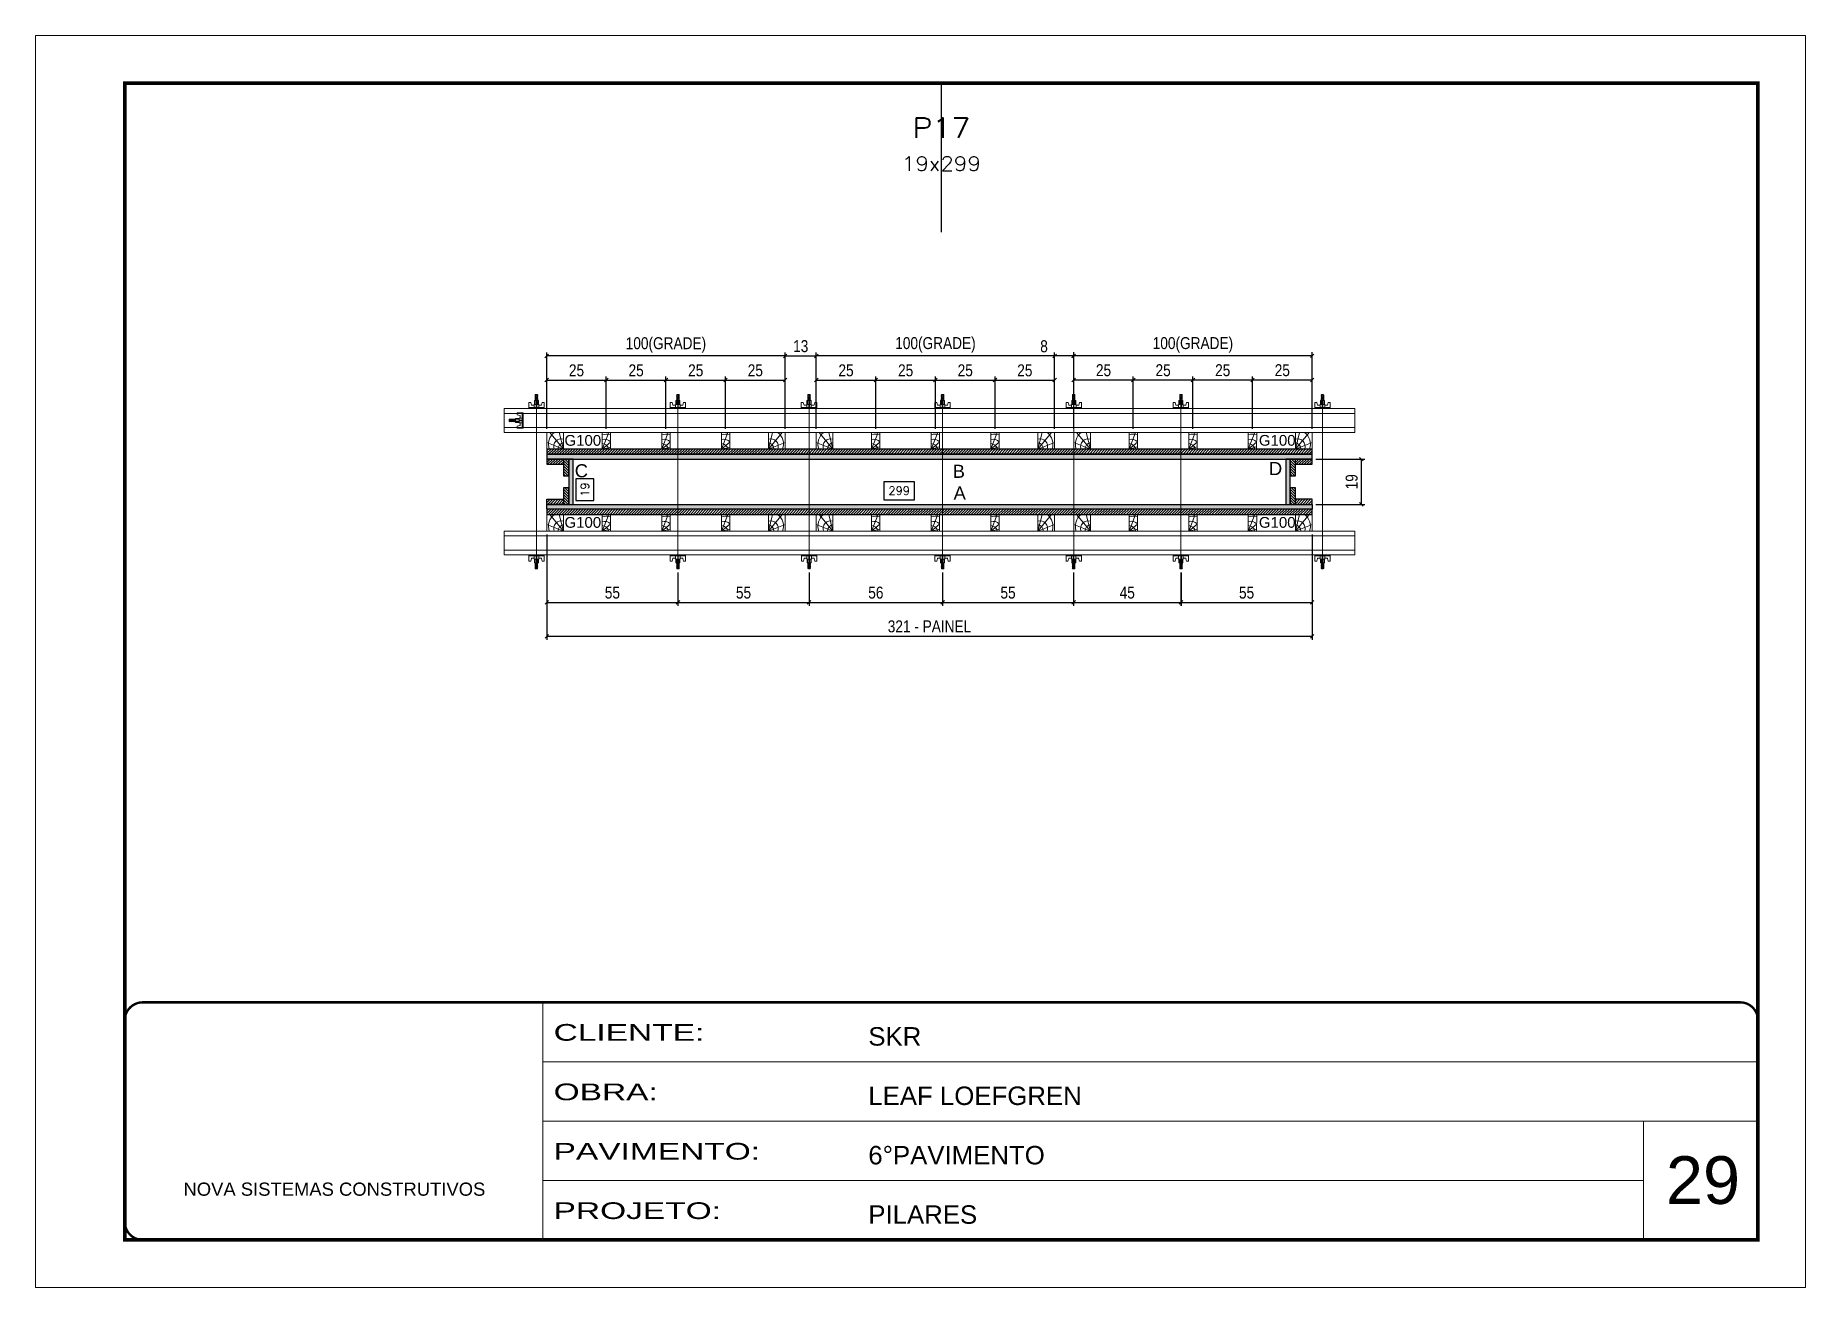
# Model space of a CAD drawing. Extents: x 14400 to 27878, y -21631 to 6985.
# Drawn here: x 14413 to 15898, y -2105 to -1055 of the extents above; entities that cross this region are included whole.
import ezdxf
from ezdxf.enums import TextEntityAlignment as Align

# ---------------------------------------------------------------- set-up
doc = ezdxf.new("R2010")
doc.units = 0
for name, pattern in [('CONTINUO', [0]), ('DASHED', [0.75, 0.5, -0.25]), ('HIDDEN', [0.375, 0.25, -0.125])]:
    doc.linetypes.add(name, pattern=pattern)
for name, color, linetype, lineweight in [('CARIMBO', 255, 'Continuous', 9), ('Folhas', 255, 'Continuous', 9), ('Hachura', 251, 'Continuous', 9), ('Madeira', 126, 'Continuous', 18), ('Perfil Metálico', 224, 'Continuous', 18), ('SARRAFO DE PRESSAO', 251, 'DASHED', 9), ('Texto Seção', 7, 'Continuous', 15)]:
    doc.layers.add(name, color=color, linetype=linetype, lineweight=lineweight)
for name, color, linetype in [('CHAPA', 1, 'Continuous'), ('COTA', 241, 'Continuous'), ('SARRAFO', 251, 'Continuous'), ('Texto de Titulo', 7, 'Continuous'), ('Texto Qtd Sarr', 242, 'Continuous'), ('TEXTO_GERAL', 7, 'Continuous')]:
    doc.layers.add(name, color=color, linetype=linetype)
doc.styles.add('ARIAL', font='arial.ttf')
doc.styles.add('COTA TECNICA 2X', font='techl___.ttf', dxfattribs={"height": 10})
doc.styles.add('ROMANS', font='romans.shx')
doc.styles.add('SANSSERIF', font='sas_____.pfb')
doc.styles.add('Tecnologia', font='')
doc.styles.get('Tecnologia').set_extended_font_data('Forgotten Futurist')
doc.dimstyles.new('SECAO PILAR', dxfattribs={"dimtxt": 10, "dimasz": 3, "dimexe": 3, "dimexo": 3, "dimgap": 3, "dimtad": 1, "dimdec": 1, "dimlfac": 0.5, "dimzin": 12, "dimdsep": 46, "dimtxsty": 'COTA TECNICA 2X', "dimblk1": 'OBLIQUE', "dimblk2": 'OBLIQUE', "dimsah": 1, "dimcen": 0.9, "dimclrd": 256, "dimclre": 256, "dimclrt": 256, "dimadec": 1, "dimazin": 3, "dimtfac": 1, "dimtdec": 1, "dimtmove": 0, "dimatfit": 3, "dimfxl": 1, "dimtolj": 1, "dimtzin": 12, "dimarcsym": 0})
doc.dimstyles.new('SECÇÃO 2', dxfattribs={"dimtxt": 7, "dimasz": 6, "dimexe": 0.18, "dimexo": 2, "dimgap": -4, "dimtad": 3, "dimdec": 1, "dimlfac": 0.5, "dimzin": 12, "dimdsep": 46, "dimtxsty": 'ROMANS', "dimblk": 'ARCHTICK', "dimcen": 0.09, "dimse1": 1, "dimse2": 1, "dimsd1": 1, "dimsd2": 1, "dimclrd": 180, "dimclre": 5, "dimclrt": 1, "dimadec": 0, "dimazin": 3, "dimtfac": 1, "dimtdec": 1, "dimtofl": 0, "dimtmove": 0, "dimatfit": 3, "dimldrblk": 'ARCHTICK', "dimfxl": 1, "dimtolj": 1, "dimtzin": 0, "dimarcsym": 0})
pattern_1 = [(225, (5718.5154, -24339.9586), (1.12253202, -1.12253202), [])]

msp = doc.modelspace()

# ---------------------------------------------------------------- texts
at = {"layer": 'CARIMBO', "style": 'ARIAL'}
msp.add_text('29', height=40, dxfattribs=at).set_placement((15781.33, -2035.15))
at = {"layer": 'TEXTO_GERAL', "color": 0, "linetype": 'Continuous', "style": 'SANSSERIF'}
for p in [(14857.31, -1394.88), (15439.85, -1394.85), (14857.31, -1463.66), (15439.85, -1463.64)]:
    msp.add_text('G100', height=9, dxfattribs=at).set_placement(p, align=Align.MIDDLE_LEFT)
at = {"layer": 'TEXTO_GERAL', "style": 'ARIAL'}
for s, p in [('C', (14871.48, -1420.36)), ('B', (15188.12, -1420.8)), ('D', (15453.83, -1418.51)), ('A', (15188.87, -1439.03))]:
    msp.add_text(s, height=11, dxfattribs=at).set_placement(p, align=Align.MIDDLE_CENTER)

# ---------------------------------------------------------------- blocks, each defined once
blk = doc.blocks.new('9999999999')
at = {"color": 30, "linetype": 'CONTINUO'}
for p, q in [((98564.6, 34230.2), (98564.6, 34429.4)), ((98564.6, 34379.6), (99584, 34379.6)), ((98564.6, 34329.8), (99488, 34329.8)), ((99584, 34329.8), (99488, 34329.8)), ((99488, 34329.8), (99488, 34230.2)), ((98564.6, 34280), (99488, 34280))]:
    blk.add_line(p, q, dxfattribs=at)
at = {"color": 30, "linetype": 'CONTINUO', "const_width": 2}
blk.add_lwpolyline([(99584, 34230.2), (99584, 34414.4, 0.414214), (99569, 34429.4), (98229, 34429.4, 0.414214), (98214, 34414.4), (98214, 34245.2, 0.414214), (98229, 34230.2), (99584, 34230.2)], format="xyb", dxfattribs=at)
at = {"layer": 'Folhas'}
blk.add_lwpolyline([(98139, 34190.2), (99624, 34190.2), (99624, 35240.2), (98139, 35240.2)], close=True, dxfattribs=at)
at = {"layer": 'Folhas', "color": 30, "const_width": 3}
blk.add_lwpolyline([(98214, 34230.2), (99584, 34230.2), (99584, 35200.2), (98214, 35200.2)], close=True, dxfattribs=at)
at = {"color": 7, "linetype": 'Continuous', "ltscale": 5, "style": 'ARIAL'}
for s, height, p in [('SKR', 15.48, (98837.7, 34393.1)), ('LEAF LOEFGREN', 15.483, (98837.7, 34343.3)), ('6°PAVIMENTO', 15.483, (98837.7, 34293.5)), ('NOVA SISTEMAS CONSTRUTIVOS', 11.059, (98263.2, 34267.2)), ('PILARES', 15.48, (98837.7, 34243.7))]:
    blk.add_text(s, height=height, dxfattribs=at).set_placement(p)
at = {"layer": 'Folhas', "color": 7, "style": 'Tecnologia', "width": 1.5}
for s, p in [('CLIENTE:', (98573.7, 34397.2)), ('OBRA:', (98573.7, 34347.3)), ('PAVIMENTO:', (98573.7, 34297.5)), ('PROJETO:', (98573.7, 34247.7))]:
    blk.add_text(s, height=14, dxfattribs=at).set_placement(p)
blk = doc.blocks.new('*D3203')
at = {"layer": 'COTA', "color": 180, "lineweight": -2, "transparency": 16777216}
for p, q in [((14881.9, -1427.2), (14866.9, -1427.2)), ((14866.9, -1427.2), (14866.9, -1445.2)), ((14881.9, -1445.2), (14881.9, -1427.2)), ((14866.9, -1445.2), (14881.9, -1445.2))]:
    blk.add_line(p, q, dxfattribs=at)
at = {"layer": 'Defpoints', "color": 0, "transparency": 16777216}
for p in [(14881.8, -1410.6), (14881.8, -1448.6), (14885.9, -1448.6)]:
    blk.add_point(p, dxfattribs=at)
at = {"layer": 'COTA', "color": 1, "transparency": 16777216, "insert": (14874.4, -1436.2), "char_height": 7, "attachment_point": 5, "rotation": 90, "style": 'ROMANS'}
blk.add_mtext('\\A1;19', dxfattribs=at)
blk = doc.blocks.new('_ArchTick')
at = {"color": 0, "linetype": 'ByBlock', "const_width": 0.15}
blk.add_lwpolyline([(-0.5, -0.5), (0.5, 0.5)], dxfattribs=at)
blk = doc.blocks.new('*D3204')
at = {"layer": 'COTA', "color": 180, "lineweight": -2, "transparency": 16777216}
for p, q in [((15150.9, -1429.6), (15125.2, -1429.6)), ((15125.2, -1429.6), (15125.2, -1444.6)), ((15150.9, -1444.6), (15150.9, -1429.6)), ((15125.2, -1444.6), (15150.9, -1444.6))]:
    blk.add_line(p, q, dxfattribs=at)
at = {"layer": 'Defpoints', "color": 0, "transparency": 16777216}
for p in [(14864.5, -1448.6), (15462.5, -1448.6), (15462.5, -1448.6)]:
    blk.add_point(p, dxfattribs=at)
at = {"layer": 'COTA', "color": 1, "transparency": 16777216, "insert": (15138.1, -1437.1), "char_height": 7, "attachment_point": 5, "style": 'ROMANS'}
blk.add_mtext('\\A1;299', dxfattribs=at)
blk = doc.blocks.new('_Oblique')
at = {"color": 0, "linetype": 'ByBlock', "lineweight": -2}
blk.add_line((-0.5, -0.5), (0.5, 0.5), dxfattribs=at)
blk = doc.blocks.new('*D3205')
at = {"layer": 'COTA', "lineweight": -2, "transparency": 16777216}
for p, q in [((14842.5, -1473.9), (14842.5, -1562.1)), ((15484.5, -1473.9), (15484.5, -1562.1)), ((14842.5, -1559.1), (15484.5, -1559.1))]:
    blk.add_line(p, q, dxfattribs=at)
at = {"layer": 'Defpoints', "color": 0, "transparency": 16777216}
for p in [(14842.5, -1470.9), (15484.5, -1470.9), (15484.5, -1559.1)]:
    blk.add_point(p, dxfattribs=at)
at = {"layer": 'COTA', "lineweight": -2, "transparency": 16777216, "xscale": 3, "yscale": 3, "zscale": 3, "rotation": 180}
blk.add_blockref('_Oblique', (14842.5, -1559.1), dxfattribs=at)
at = {"layer": 'COTA', "lineweight": -2, "transparency": 16777216, "xscale": 3, "yscale": 3, "zscale": 3}
blk.add_blockref('_Oblique', (15484.5, -1559.1), dxfattribs=at)
at = {"layer": 'COTA', "transparency": 16777216, "insert": (15163.5, -1550.9), "char_height": 10, "attachment_point": 5, "style": 'COTA TECNICA 2X'}
blk.add_mtext('\\A1;321 - PAINEL', dxfattribs=at)
blk = doc.blocks.new('*D3206')
at = {"layer": 'COTA', "lineweight": -2, "transparency": 16777216}
for p, q in [((14842.5, -1474), (14842.5, -1533.7)), ((14952.5, -1505.7), (14952.5, -1533.7)), ((14842.5, -1530.7), (14952.5, -1530.7))]:
    blk.add_line(p, q, dxfattribs=at)
at = {"layer": 'Defpoints', "color": 0, "transparency": 16777216}
for p in [(14842.5, -1471), (14952.5, -1502.7), (14952.5, -1530.7)]:
    blk.add_point(p, dxfattribs=at)
at = {"layer": 'COTA', "lineweight": -2, "transparency": 16777216, "xscale": 3, "yscale": 3, "zscale": 3, "rotation": 180}
blk.add_blockref('_Oblique', (14842.5, -1530.7), dxfattribs=at)
at = {"layer": 'COTA', "lineweight": -2, "transparency": 16777216, "xscale": 3, "yscale": 3, "zscale": 3}
blk.add_blockref('_Oblique', (14952.5, -1530.7), dxfattribs=at)
at = {"layer": 'COTA', "transparency": 16777216, "insert": (14897.5, -1522.6), "char_height": 10, "attachment_point": 5, "style": 'COTA TECNICA 2X'}
blk.add_mtext('\\A1;55', dxfattribs=at)
blk = doc.blocks.new('*D3207')
at = {"layer": 'COTA', "lineweight": -2, "transparency": 16777216}
for p, q in [((15484.5, -1474), (15484.5, -1533.7)), ((15374.5, -1505.7), (15374.5, -1533.7)), ((15374.5, -1530.7), (15484.5, -1530.7))]:
    blk.add_line(p, q, dxfattribs=at)
at = {"layer": 'Defpoints', "color": 0, "transparency": 16777216}
for p in [(15484.5, -1471), (15374.5, -1502.7), (15484.5, -1530.7)]:
    blk.add_point(p, dxfattribs=at)
at = {"layer": 'COTA', "lineweight": -2, "transparency": 16777216, "xscale": 3, "yscale": 3, "zscale": 3, "rotation": 180}
blk.add_blockref('_Oblique', (15374.5, -1530.7), dxfattribs=at)
at = {"layer": 'COTA', "lineweight": -2, "transparency": 16777216, "xscale": 3, "yscale": 3, "zscale": 3}
blk.add_blockref('_Oblique', (15484.5, -1530.7), dxfattribs=at)
at = {"layer": 'COTA', "transparency": 16777216, "insert": (15429.5, -1522.6), "char_height": 10, "attachment_point": 5, "style": 'COTA TECNICA 2X'}
blk.add_mtext('\\A1;55', dxfattribs=at)
blk = doc.blocks.new('titulo1')
at = {"layer": 'Defpoints', "color": 252, "linetype": 'HIDDEN', "ltscale": 2}
blk.add_line((0, 0), (0, 125), dxfattribs=at)
at = {"layer": 'Defpoints', "style": 'ROMANS', "oblique": 15}
blk.add_attdef('FOLHA', text='', height=10, dxfattribs=at).set_placement((0, 15.6), align=Align.MIDDLE_CENTER)
at = {"layer": 'Texto Qtd Sarr', "color": 3, "style": 'ROMANS', "oblique": 15}
for tag, height, p in [('TITULO', 17, (0, 71.4)), ('SEÇÃO', 12, (0, 41.5))]:
    blk.add_attdef(tag, text='', height=height, dxfattribs=at).set_placement(p, align=Align.MIDDLE_CENTER)
blk = doc.blocks.new('C')
at = {"layer": 'Hachura', "color": 0}
for p, q in [((0, 3.22), (0, -3.22)), ((0.45, 3.22), (0, 3.22)), ((0.46, 3.16), (0, 3.16)), ((0.46, 3.05), (0, 3.05)), ((0.46, 2.88), (0, 2.88)), ((0, 2.75), (0, -1.16)), ((0.46, 2.65), (0, 2.65)), ((0.46, 2.23), (0, 2.23)), ((0.46, 1.51), (0, 1.51)), ((0.39, 0.49), (0.17, 0.49)), ((0.45, -3.23), (0.45, 3.22)), ((0.45, 3.22), (2.58, 3.22)), ((1.74, 0.97), (0.45, 0.97)), ((1.45, 0.1), (0.45, 0.1)), ((1.35, 1.94), (1.35, 0.96)), ((2.58, 2.39), (1.47, 2.09)), ((1.74, -0.97), (1.74, 0.97)), ((1.74, 0.97), (1.74, 0.84)), ((1.74, 0.97), (1.74, 0.84)), ((1.74, 0.84), (3.35, 0.84)), ((3.35, 0.45), (1.74, 0.45)), ((2.58, 3.22), (2.58, 2.39)), ((3.32, 0.84), (3.32, -0.84)), ((3.35, 0.84), (3.35, -0.84)), ((3.68, 0.45), (3.35, 0.45)), ((3.84, -0.52), (3.35, 0.45)), ((3.35, 0.06), (3.67, -0.57)), ((3.68, 0.45), (4.16, -0.52)), ((3.72, 0.5), (4.25, -0.57)), ((4.37, -0.55), (3.83, 0.53)), ((4.15, 0.45), (3.93, 0.45)), ((4.42, -0.52), (3.93, 0.45)), ((4.15, 0.45), (4.26, 0.45)), ((4.26, 0.45), (4.74, -0.52)), ((4.3, 0.5), (4.83, -0.57)), ((4.95, -0.55), (4.41, 0.53)), ((4.51, 0.45), (4.84, 0.45)), ((5, -0.52), (4.51, 0.45)), ((4.84, 0.45), (5.32, -0.52)), ((4.88, 0.5), (5.41, -0.57)), ((5.53, -0.55), (4.99, 0.53)), ((5.58, -0.52), (5.09, 0.45)), ((5.42, 0.45), (5.09, 0.45)), ((5.58, -0.52), (5.09, 0.45)), ((5.42, 0.45), (5.74, -0.19)), ((5.46, 0.5), (5.74, -0.07)), ((5.74, 0.19), (5.57, 0.53)), ((5.74, 0.32), (5.68, 0.45)), ((5.68, 0.45), (5.74, 0.45)), ((5.74, 0.45), (5.9, 0.29)), ((5.74, 0.45), (5.74, -0.52)), ((5.9, -0.36), (5.9, 0.29)), ((0.45, 0), (0, 0)), ((0.46, -1.52), (0, -1.52)), ((0.46, -2.23), (0, -2.23)), ((0.46, -2.65), (0, -2.65)), ((0.46, -2.88), (0, -2.88)), ((0.46, -3.05), (0, -3.05)), ((0.46, -3.16), (0, -3.16)), ((0, -3.22), (2.57, -3.22)), ((0.08, -0.48), (0.29, -0.48)), ((0.29, -0.48), (0.4, -0.48)), ((0.45, 0), (0.45, -0.97)), ((0.45, -0.16), (1.45, -0.16)), ((0.45, -0.65), (0.45, -0.32)), ((0.45, -3.23), (0.45, -0.65)), ((0.45, -0.97), (1.74, -0.97)), ((1.35, -1.94), (1.35, -0.97)), ((2.58, -2.39), (1.47, -2.1)), ((3.35, -0.32), (1.74, -0.32)), ((3.35, -0.84), (1.74, -0.84)), ((2.58, -3.23), (2.58, -2.39)), ((3.35, -0.07), (3.58, -0.52)), ((3.35, -0.52), (3.58, -0.52)), ((3.84, -0.52), (4.16, -0.52)), ((4.42, -0.52), (4.74, -0.52)), ((4.63, -0.52), (4.74, -0.52)), ((5, -0.52), (5.32, -0.52)), ((5.58, -0.52), (5.74, -0.52)), ((5.74, -0.52), (5.9, -0.36)), ((5.74, -0.52), (5.74, -0.52))]:
    blk.add_line(p, q, dxfattribs=at)
for centre, radius, start, end in [((1.52, 1.94), 0.161, 104.74356, 180), ((1.44, -0.03), 0.129, 272.69497, 87.30503), ((3.81, 0.39), 0.143, 25.56881, 154.43119), ((4.39, 0.39), 0.143, 25.56881, 154.43119), ((4.97, 0.39), 0.143, 25.56881, 154.43119), ((5.55, 0.39), 0.143, 25.56881, 154.43119), ((0.17, -0.37), 0.174, 221.74404, 317.85924), ((1.52, -1.94), 0.161, 180, 255.25644), ((3.71, -0.4), 0.174, 222.14076, 318.25596), ((4.29, -0.4), 0.174, 222.14076, 318.25596), ((4.87, -0.4), 0.174, 222.14076, 318.25596), ((5.45, -0.4), 0.174, 222.14076, 318.25596), ((5.61, -0.4), 0.174, 317.85924, 318.25596)]:
    blk.add_arc(centre, radius, start, end, dxfattribs=at)
blk = doc.blocks.new('*D3208')
at = {"layer": 'COTA', "lineweight": -2, "transparency": 16777216}
for p, q in [((15487.5, -1410.6), (15528.8, -1410.6)), ((15525.8, -1448.6), (15525.8, -1410.6)), ((15487.5, -1448.6), (15528.8, -1448.6))]:
    blk.add_line(p, q, dxfattribs=at)
at = {"layer": 'Defpoints', "color": 0, "transparency": 16777216}
for p in [(15484.5, -1410.6), (15525.8, -1410.6), (15484.5, -1448.6)]:
    blk.add_point(p, dxfattribs=at)
at = {"layer": 'COTA', "lineweight": -2, "transparency": 16777216, "xscale": 3, "yscale": 3, "zscale": 3}
for p, rotation in [((15525.8, -1410.6), 90), ((15525.8, -1448.6), 270)]:
    blk.add_blockref('_Oblique', p, dxfattribs=dict(at, rotation=rotation))
at = {"layer": 'COTA', "transparency": 16777216, "insert": (15517.7, -1429.6), "char_height": 10, "attachment_point": 5, "rotation": 90, "style": 'COTA TECNICA 2X'}
blk.add_mtext('\\A1;19', dxfattribs=at)
blk = doc.blocks.new('*D3209')
at = {"layer": 'COTA', "lineweight": -2, "transparency": 16777216}
for p, q in [((14952.5, -1505.7), (14952.5, -1533.7)), ((15062.5, -1505.7), (15062.5, -1533.7)), ((14952.5, -1530.7), (15062.5, -1530.7))]:
    blk.add_line(p, q, dxfattribs=at)
at = {"layer": 'Defpoints', "color": 0, "transparency": 16777216}
for p in [(14952.5, -1502.7), (15062.5, -1502.7), (15062.5, -1530.7)]:
    blk.add_point(p, dxfattribs=at)
at = {"layer": 'COTA', "lineweight": -2, "transparency": 16777216, "xscale": 3, "yscale": 3, "zscale": 3, "rotation": 180}
blk.add_blockref('_Oblique', (14952.5, -1530.7), dxfattribs=at)
at = {"layer": 'COTA', "lineweight": -2, "transparency": 16777216, "xscale": 3, "yscale": 3, "zscale": 3}
blk.add_blockref('_Oblique', (15062.5, -1530.7), dxfattribs=at)
at = {"layer": 'COTA', "transparency": 16777216, "insert": (15007.5, -1522.6), "char_height": 10, "attachment_point": 5, "style": 'COTA TECNICA 2X'}
blk.add_mtext('\\A1;55', dxfattribs=at)
blk = doc.blocks.new('PONTALETE')
at = {"layer": 'Madeira'}
for q in [(2.71, 7), (7, 5.76), (7, 1.74)]:
    blk.add_line((0, 0), q, dxfattribs=at)
blk.add_lwpolyline([(0, 0), (7, 0), (7, 7), (0, 7)], close=True, dxfattribs=at)
for centre, radius, start, end in [((2.04, 0.06), 6.23, 37.28179, 109.09128), ((1.09, 0.9), 3.19, 343.60304, 109.98471), ((-0.21, -0.78), 3.09, 14.63219, 86.0383)]:
    blk.add_arc(centre, radius, start, end, dxfattribs=at)
blk = doc.blocks.new('MEIO PONTALETE')
at = {"layer": 'Madeira'}
for q in [(2.71, 7), (3.5, 2.88), (3.5, 0.87)]:
    blk.add_line((0, 0), q, dxfattribs=at)
blk.add_lwpolyline([(0, 0), (3.5, 0), (3.5, 7), (0, 7)], close=True, dxfattribs=at)
for centre, radius, start, end in [((2.04, 0.06), 6.23, 76.44987, 109.09128), ((1.09, 0.9), 3.19, 40.90626, 109.98471), ((-0.21, -0.78), 3.09, 14.63219, 86.0383)]:
    blk.add_arc(centre, radius, start, end, dxfattribs=at)
blk = doc.blocks.new('*D3210')
at = {"layer": 'COTA', "lineweight": -2, "transparency": 16777216}
for p, q in [((14842.4, -1385.2), (14842.4, -1341.3)), ((14842.4, -1344.3), (14892.4, -1344.3)), ((14892.4, -1385.2), (14892.4, -1341.3))]:
    blk.add_line(p, q, dxfattribs=at)
at = {"layer": 'Defpoints', "color": 0, "transparency": 16777216}
for p in [(14892.4, -1344.3), (14842.4, -1388.2), (14892.4, -1388.2)]:
    blk.add_point(p, dxfattribs=at)
at = {"layer": 'COTA', "lineweight": -2, "transparency": 16777216, "xscale": 3, "yscale": 3, "zscale": 3, "rotation": 180}
blk.add_blockref('_Oblique', (14842.4, -1344.3), dxfattribs=at)
at = {"layer": 'COTA', "lineweight": -2, "transparency": 16777216, "xscale": 3, "yscale": 3, "zscale": 3}
blk.add_blockref('_Oblique', (14892.4, -1344.3), dxfattribs=at)
at = {"layer": 'COTA', "transparency": 16777216, "insert": (14867.4, -1336.2), "char_height": 10, "attachment_point": 5, "style": 'COTA TECNICA 2X'}
blk.add_mtext('\\A1;25', dxfattribs=at)
blk = doc.blocks.new('*D3211')
at = {"layer": 'COTA', "lineweight": -2, "transparency": 16777216}
for p, q in [((14842.4, -1385.2), (14842.4, -1321.1)), ((15042.4, -1385.2), (15042.4, -1321.1)), ((15042.4, -1324.1), (14842.4, -1324.1))]:
    blk.add_line(p, q, dxfattribs=at)
at = {"layer": 'Defpoints', "color": 0, "transparency": 16777216}
for p in [(14842.4, -1324.1), (14842.4, -1388.2), (15042.4, -1388.2)]:
    blk.add_point(p, dxfattribs=at)
at = {"layer": 'COTA', "lineweight": -2, "transparency": 16777216, "xscale": 3, "yscale": 3, "zscale": 3, "rotation": 180}
blk.add_blockref('_Oblique', (14842.4, -1324.1), dxfattribs=at)
at = {"layer": 'COTA', "lineweight": -2, "transparency": 16777216, "xscale": 3, "yscale": 3, "zscale": 3}
blk.add_blockref('_Oblique', (15042.4, -1324.1), dxfattribs=at)
at = {"layer": 'COTA', "transparency": 16777216, "insert": (14942.4, -1314.9), "char_height": 10, "attachment_point": 5, "style": 'COTA TECNICA 2X'}
blk.add_mtext('\\A1;100(GRADE)', dxfattribs=at)
blk = doc.blocks.new('*D3212')
at = {"layer": 'COTA', "lineweight": -2, "transparency": 16777216}
for p, q in [((14892.4, -1385.2), (14892.4, -1341.3)), ((14892.4, -1344.3), (14942.4, -1344.3)), ((14942.4, -1385.2), (14942.4, -1341.3))]:
    blk.add_line(p, q, dxfattribs=at)
at = {"layer": 'Defpoints', "color": 0, "transparency": 16777216}
for p in [(14942.4, -1344.3), (14892.4, -1388.2), (14942.4, -1388.2)]:
    blk.add_point(p, dxfattribs=at)
at = {"layer": 'COTA', "lineweight": -2, "transparency": 16777216, "xscale": 3, "yscale": 3, "zscale": 3, "rotation": 180}
blk.add_blockref('_Oblique', (14892.4, -1344.3), dxfattribs=at)
at = {"layer": 'COTA', "lineweight": -2, "transparency": 16777216, "xscale": 3, "yscale": 3, "zscale": 3}
blk.add_blockref('_Oblique', (14942.4, -1344.3), dxfattribs=at)
at = {"layer": 'COTA', "transparency": 16777216, "insert": (14917.4, -1336.2), "char_height": 10, "attachment_point": 5, "style": 'COTA TECNICA 2X'}
blk.add_mtext('\\A1;25', dxfattribs=at)
blk = doc.blocks.new('*D3213')
at = {"layer": 'COTA', "lineweight": -2, "transparency": 16777216}
for p, q in [((14942.4, -1385.2), (14942.4, -1341.3)), ((14942.4, -1344.3), (14992.4, -1344.3)), ((14992.4, -1385.2), (14992.4, -1341.3))]:
    blk.add_line(p, q, dxfattribs=at)
at = {"layer": 'Defpoints', "color": 0, "transparency": 16777216}
for p in [(14992.4, -1344.3), (14942.4, -1388.2), (14992.4, -1388.2)]:
    blk.add_point(p, dxfattribs=at)
at = {"layer": 'COTA', "lineweight": -2, "transparency": 16777216, "xscale": 3, "yscale": 3, "zscale": 3, "rotation": 180}
blk.add_blockref('_Oblique', (14942.4, -1344.3), dxfattribs=at)
at = {"layer": 'COTA', "lineweight": -2, "transparency": 16777216, "xscale": 3, "yscale": 3, "zscale": 3}
blk.add_blockref('_Oblique', (14992.4, -1344.3), dxfattribs=at)
at = {"layer": 'COTA', "transparency": 16777216, "insert": (14967.4, -1336.2), "char_height": 10, "attachment_point": 5, "style": 'COTA TECNICA 2X'}
blk.add_mtext('\\A1;25', dxfattribs=at)
blk = doc.blocks.new('*D3214')
at = {"layer": 'COTA', "lineweight": -2, "transparency": 16777216}
for p, q in [((14992.4, -1385.2), (14992.4, -1341.3)), ((14992.4, -1344.3), (15042.4, -1344.3)), ((15042.4, -1385.2), (15042.4, -1341.3))]:
    blk.add_line(p, q, dxfattribs=at)
at = {"layer": 'Defpoints', "color": 0, "transparency": 16777216}
for p in [(15042.4, -1344.3), (14992.4, -1388.2), (15042.4, -1388.2)]:
    blk.add_point(p, dxfattribs=at)
at = {"layer": 'COTA', "lineweight": -2, "transparency": 16777216, "xscale": 3, "yscale": 3, "zscale": 3, "rotation": 180}
blk.add_blockref('_Oblique', (14992.4, -1344.3), dxfattribs=at)
at = {"layer": 'COTA', "lineweight": -2, "transparency": 16777216, "xscale": 3, "yscale": 3, "zscale": 3}
blk.add_blockref('_Oblique', (15042.4, -1344.3), dxfattribs=at)
at = {"layer": 'COTA', "transparency": 16777216, "insert": (15017.4, -1336.2), "char_height": 10, "attachment_point": 5, "style": 'COTA TECNICA 2X'}
blk.add_mtext('\\A1;25', dxfattribs=at)
blk = doc.blocks.new('*D3215')
at = {"layer": 'COTA', "lineweight": -2, "transparency": 16777216}
for p, q in [((15042.4, -1385.3), (15042.4, -1321.1)), ((15068.5, -1385.2), (15068.5, -1321.1)), ((15042.4, -1324.1), (15068.5, -1324.1))]:
    blk.add_line(p, q, dxfattribs=at)
at = {"layer": 'Defpoints', "color": 0, "transparency": 16777216}
for p in [(15068.5, -1324.1), (15042.4, -1388.3), (15068.5, -1388.2)]:
    blk.add_point(p, dxfattribs=at)
at = {"layer": 'COTA', "lineweight": -2, "transparency": 16777216, "xscale": 3, "yscale": 3, "zscale": 3, "rotation": 180}
blk.add_blockref('_Oblique', (15042.4, -1324.1), dxfattribs=at)
at = {"layer": 'COTA', "lineweight": -2, "transparency": 16777216, "xscale": 3, "yscale": 3, "zscale": 3}
blk.add_blockref('_Oblique', (15068.5, -1324.1), dxfattribs=at)
at = {"layer": 'COTA', "transparency": 16777216, "insert": (15055.5, -1315.9), "char_height": 10, "attachment_point": 5, "style": 'COTA TECNICA 2X'}
blk.add_mtext('\\A1;13', dxfattribs=at)
blk = doc.blocks.new('*D3216')
at = {"layer": 'COTA', "lineweight": -2, "transparency": 16777216}
for p, q in [((15068.5, -1385.2), (15068.5, -1341.3)), ((15068.5, -1344.3), (15118.5, -1344.3)), ((15118.5, -1385.2), (15118.5, -1341.3))]:
    blk.add_line(p, q, dxfattribs=at)
at = {"layer": 'Defpoints', "color": 0, "transparency": 16777216}
for p in [(15118.5, -1344.3), (15068.5, -1388.2), (15118.5, -1388.2)]:
    blk.add_point(p, dxfattribs=at)
at = {"layer": 'COTA', "lineweight": -2, "transparency": 16777216, "xscale": 3, "yscale": 3, "zscale": 3, "rotation": 180}
blk.add_blockref('_Oblique', (15068.5, -1344.3), dxfattribs=at)
at = {"layer": 'COTA', "lineweight": -2, "transparency": 16777216, "xscale": 3, "yscale": 3, "zscale": 3}
blk.add_blockref('_Oblique', (15118.5, -1344.3), dxfattribs=at)
at = {"layer": 'COTA', "transparency": 16777216, "insert": (15093.5, -1336.2), "char_height": 10, "attachment_point": 5, "style": 'COTA TECNICA 2X'}
blk.add_mtext('\\A1;25', dxfattribs=at)
blk = doc.blocks.new('*D3217')
at = {"layer": 'COTA', "lineweight": -2, "transparency": 16777216}
for p, q in [((15068.5, -1385.2), (15068.5, -1321.1)), ((15268.5, -1385.2), (15268.5, -1321.1)), ((15268.5, -1324.1), (15068.5, -1324.1))]:
    blk.add_line(p, q, dxfattribs=at)
at = {"layer": 'Defpoints', "color": 0, "transparency": 16777216}
for p in [(15068.5, -1324.1), (15068.5, -1388.2), (15268.5, -1388.2)]:
    blk.add_point(p, dxfattribs=at)
at = {"layer": 'COTA', "lineweight": -2, "transparency": 16777216, "xscale": 3, "yscale": 3, "zscale": 3, "rotation": 180}
blk.add_blockref('_Oblique', (15068.5, -1324.1), dxfattribs=at)
at = {"layer": 'COTA', "lineweight": -2, "transparency": 16777216, "xscale": 3, "yscale": 3, "zscale": 3}
blk.add_blockref('_Oblique', (15268.5, -1324.1), dxfattribs=at)
at = {"layer": 'COTA', "transparency": 16777216, "insert": (15168.5, -1314.8), "char_height": 10, "attachment_point": 5, "style": 'COTA TECNICA 2X'}
blk.add_mtext('\\A1;100(GRADE)', dxfattribs=at)
blk = doc.blocks.new('*D3218')
at = {"layer": 'COTA', "lineweight": -2, "transparency": 16777216}
for p, q in [((15118.5, -1385.2), (15118.5, -1341.3)), ((15118.5, -1344.3), (15168.5, -1344.3)), ((15168.5, -1385.2), (15168.5, -1341.3))]:
    blk.add_line(p, q, dxfattribs=at)
at = {"layer": 'Defpoints', "color": 0, "transparency": 16777216}
for p in [(15168.5, -1344.3), (15118.5, -1388.2), (15168.5, -1388.2)]:
    blk.add_point(p, dxfattribs=at)
at = {"layer": 'COTA', "lineweight": -2, "transparency": 16777216, "xscale": 3, "yscale": 3, "zscale": 3, "rotation": 180}
blk.add_blockref('_Oblique', (15118.5, -1344.3), dxfattribs=at)
at = {"layer": 'COTA', "lineweight": -2, "transparency": 16777216, "xscale": 3, "yscale": 3, "zscale": 3}
blk.add_blockref('_Oblique', (15168.5, -1344.3), dxfattribs=at)
at = {"layer": 'COTA', "transparency": 16777216, "insert": (15143.5, -1336.2), "char_height": 10, "attachment_point": 5, "style": 'COTA TECNICA 2X'}
blk.add_mtext('\\A1;25', dxfattribs=at)
blk = doc.blocks.new('*D3219')
at = {"layer": 'COTA', "lineweight": -2, "transparency": 16777216}
for p, q in [((15168.5, -1385.2), (15168.5, -1341.3)), ((15168.5, -1344.3), (15218.5, -1344.3)), ((15218.5, -1385.2), (15218.5, -1341.3))]:
    blk.add_line(p, q, dxfattribs=at)
at = {"layer": 'Defpoints', "color": 0, "transparency": 16777216}
for p in [(15218.5, -1344.3), (15168.5, -1388.2), (15218.5, -1388.2)]:
    blk.add_point(p, dxfattribs=at)
at = {"layer": 'COTA', "lineweight": -2, "transparency": 16777216, "xscale": 3, "yscale": 3, "zscale": 3, "rotation": 180}
blk.add_blockref('_Oblique', (15168.5, -1344.3), dxfattribs=at)
at = {"layer": 'COTA', "lineweight": -2, "transparency": 16777216, "xscale": 3, "yscale": 3, "zscale": 3}
blk.add_blockref('_Oblique', (15218.5, -1344.3), dxfattribs=at)
at = {"layer": 'COTA', "transparency": 16777216, "insert": (15193.5, -1336.2), "char_height": 10, "attachment_point": 5, "style": 'COTA TECNICA 2X'}
blk.add_mtext('\\A1;25', dxfattribs=at)
blk = doc.blocks.new('*D3220')
at = {"layer": 'COTA', "lineweight": -2, "transparency": 16777216}
for p, q in [((15218.5, -1385.2), (15218.5, -1341.3)), ((15218.5, -1344.3), (15268.5, -1344.3)), ((15268.5, -1385.2), (15268.5, -1341.3))]:
    blk.add_line(p, q, dxfattribs=at)
at = {"layer": 'Defpoints', "color": 0, "transparency": 16777216}
for p in [(15268.5, -1344.3), (15218.5, -1388.2), (15268.5, -1388.2)]:
    blk.add_point(p, dxfattribs=at)
at = {"layer": 'COTA', "lineweight": -2, "transparency": 16777216, "xscale": 3, "yscale": 3, "zscale": 3, "rotation": 180}
blk.add_blockref('_Oblique', (15218.5, -1344.3), dxfattribs=at)
at = {"layer": 'COTA', "lineweight": -2, "transparency": 16777216, "xscale": 3, "yscale": 3, "zscale": 3}
blk.add_blockref('_Oblique', (15268.5, -1344.3), dxfattribs=at)
at = {"layer": 'COTA', "transparency": 16777216, "insert": (15243.5, -1336.2), "char_height": 10, "attachment_point": 5, "style": 'COTA TECNICA 2X'}
blk.add_mtext('\\A1;25', dxfattribs=at)
blk = doc.blocks.new('*D3221')
at = {"layer": 'COTA', "lineweight": -2, "transparency": 16777216}
for p, q in [((15268.5, -1385.2), (15268.5, -1321.1)), ((15284.5, -1385.2), (15284.5, -1321.1)), ((15268.5, -1324.1), (15253.6, -1324.1)), ((15284.5, -1324.1), (15268.5, -1324.1))]:
    blk.add_line(p, q, dxfattribs=at)
at = {"layer": 'Defpoints', "color": 0, "transparency": 16777216}
for p in [(15284.5, -1324.1), (15268.5, -1388.2), (15284.5, -1388.2)]:
    blk.add_point(p, dxfattribs=at)
at = {"layer": 'COTA', "lineweight": -2, "transparency": 16777216, "xscale": 3, "yscale": 3, "zscale": 3, "rotation": 180}
blk.add_blockref('_Oblique', (15268.5, -1324.1), dxfattribs=at)
at = {"layer": 'COTA', "lineweight": -2, "transparency": 16777216, "xscale": 3, "yscale": 3, "zscale": 3}
blk.add_blockref('_Oblique', (15284.5, -1324.1), dxfattribs=at)
at = {"layer": 'COTA', "transparency": 16777216, "insert": (15259.6, -1316), "char_height": 10, "attachment_point": 5, "style": 'COTA TECNICA 2X'}
blk.add_mtext('\\A1;8', dxfattribs=at)
blk = doc.blocks.new('*D3222')
at = {"layer": 'COTA', "lineweight": -2, "transparency": 16777216}
for p, q in [((15284.5, -1385.2), (15284.5, -1341.2)), ((15284.5, -1344.2), (15334.5, -1344.2)), ((15334.5, -1385.2), (15334.5, -1341.2))]:
    blk.add_line(p, q, dxfattribs=at)
at = {"layer": 'Defpoints', "color": 0, "transparency": 16777216}
for p in [(15334.5, -1344.2), (15284.5, -1388.2), (15334.5, -1388.2)]:
    blk.add_point(p, dxfattribs=at)
at = {"layer": 'COTA', "lineweight": -2, "transparency": 16777216, "xscale": 3, "yscale": 3, "zscale": 3, "rotation": 180}
blk.add_blockref('_Oblique', (15284.5, -1344.2), dxfattribs=at)
at = {"layer": 'COTA', "lineweight": -2, "transparency": 16777216, "xscale": 3, "yscale": 3, "zscale": 3}
blk.add_blockref('_Oblique', (15334.5, -1344.2), dxfattribs=at)
at = {"layer": 'COTA', "transparency": 16777216, "insert": (15309.5, -1336.1), "char_height": 10, "attachment_point": 5, "style": 'COTA TECNICA 2X'}
blk.add_mtext('\\A1;25', dxfattribs=at)
blk = doc.blocks.new('*D3223')
at = {"layer": 'COTA', "lineweight": -2, "transparency": 16777216}
for p, q in [((15284.5, -1385.2), (15284.5, -1321)), ((15484.5, -1385.2), (15484.5, -1321)), ((15484.5, -1324), (15284.5, -1324))]:
    blk.add_line(p, q, dxfattribs=at)
at = {"layer": 'Defpoints', "color": 0, "transparency": 16777216}
for p in [(15284.5, -1324), (15284.5, -1388.2), (15484.5, -1388.2)]:
    blk.add_point(p, dxfattribs=at)
at = {"layer": 'COTA', "lineweight": -2, "transparency": 16777216, "xscale": 3, "yscale": 3, "zscale": 3, "rotation": 180}
blk.add_blockref('_Oblique', (15284.5, -1324), dxfattribs=at)
at = {"layer": 'COTA', "lineweight": -2, "transparency": 16777216, "xscale": 3, "yscale": 3, "zscale": 3}
blk.add_blockref('_Oblique', (15484.5, -1324), dxfattribs=at)
at = {"layer": 'COTA', "transparency": 16777216, "insert": (15384.5, -1314.8), "char_height": 10, "attachment_point": 5, "style": 'COTA TECNICA 2X'}
blk.add_mtext('\\A1;100(GRADE)', dxfattribs=at)
blk = doc.blocks.new('*D3224')
at = {"layer": 'COTA', "lineweight": -2, "transparency": 16777216}
for p, q in [((15334.5, -1385.2), (15334.5, -1341.2)), ((15334.5, -1344.2), (15384.5, -1344.2)), ((15384.5, -1385.2), (15384.5, -1341.2))]:
    blk.add_line(p, q, dxfattribs=at)
at = {"layer": 'Defpoints', "color": 0, "transparency": 16777216}
for p in [(15384.5, -1344.2), (15334.5, -1388.2), (15384.5, -1388.2)]:
    blk.add_point(p, dxfattribs=at)
at = {"layer": 'COTA', "lineweight": -2, "transparency": 16777216, "xscale": 3, "yscale": 3, "zscale": 3, "rotation": 180}
blk.add_blockref('_Oblique', (15334.5, -1344.2), dxfattribs=at)
at = {"layer": 'COTA', "lineweight": -2, "transparency": 16777216, "xscale": 3, "yscale": 3, "zscale": 3}
blk.add_blockref('_Oblique', (15384.5, -1344.2), dxfattribs=at)
at = {"layer": 'COTA', "transparency": 16777216, "insert": (15359.5, -1336.1), "char_height": 10, "attachment_point": 5, "style": 'COTA TECNICA 2X'}
blk.add_mtext('\\A1;25', dxfattribs=at)
blk = doc.blocks.new('*D3225')
at = {"layer": 'COTA', "lineweight": -2, "transparency": 16777216}
for p, q in [((15384.5, -1385.2), (15384.5, -1341.2)), ((15384.5, -1344.2), (15434.5, -1344.2)), ((15434.5, -1385.2), (15434.5, -1341.2))]:
    blk.add_line(p, q, dxfattribs=at)
at = {"layer": 'Defpoints', "color": 0, "transparency": 16777216}
for p in [(15434.5, -1344.2), (15384.5, -1388.2), (15434.5, -1388.2)]:
    blk.add_point(p, dxfattribs=at)
at = {"layer": 'COTA', "lineweight": -2, "transparency": 16777216, "xscale": 3, "yscale": 3, "zscale": 3, "rotation": 180}
blk.add_blockref('_Oblique', (15384.5, -1344.2), dxfattribs=at)
at = {"layer": 'COTA', "lineweight": -2, "transparency": 16777216, "xscale": 3, "yscale": 3, "zscale": 3}
blk.add_blockref('_Oblique', (15434.5, -1344.2), dxfattribs=at)
at = {"layer": 'COTA', "transparency": 16777216, "insert": (15409.5, -1336.1), "char_height": 10, "attachment_point": 5, "style": 'COTA TECNICA 2X'}
blk.add_mtext('\\A1;25', dxfattribs=at)
blk = doc.blocks.new('*D3226')
at = {"layer": 'COTA', "lineweight": -2, "transparency": 16777216}
for p, q in [((15434.5, -1385.2), (15434.5, -1341.2)), ((15434.5, -1344.2), (15484.5, -1344.2)), ((15484.5, -1385.2), (15484.5, -1341.2))]:
    blk.add_line(p, q, dxfattribs=at)
at = {"layer": 'Defpoints', "color": 0, "transparency": 16777216}
for p in [(15484.5, -1344.2), (15434.5, -1388.2), (15484.5, -1388.2)]:
    blk.add_point(p, dxfattribs=at)
at = {"layer": 'COTA', "lineweight": -2, "transparency": 16777216, "xscale": 3, "yscale": 3, "zscale": 3, "rotation": 180}
blk.add_blockref('_Oblique', (15434.5, -1344.2), dxfattribs=at)
at = {"layer": 'COTA', "lineweight": -2, "transparency": 16777216, "xscale": 3, "yscale": 3, "zscale": 3}
blk.add_blockref('_Oblique', (15484.5, -1344.2), dxfattribs=at)
at = {"layer": 'COTA', "transparency": 16777216, "insert": (15459.5, -1336.1), "char_height": 10, "attachment_point": 5, "style": 'COTA TECNICA 2X'}
blk.add_mtext('\\A1;25', dxfattribs=at)
blk = doc.blocks.new('*D3227')
at = {"layer": 'COTA', "lineweight": -2, "transparency": 16777216}
for p, q in [((15062.5, -1505.7), (15062.5, -1533.7)), ((15174.5, -1505.7), (15174.5, -1533.7)), ((15062.5, -1530.7), (15174.5, -1530.7))]:
    blk.add_line(p, q, dxfattribs=at)
at = {"layer": 'Defpoints', "color": 0, "transparency": 16777216}
for p in [(15062.5, -1502.7), (15174.5, -1502.7), (15174.5, -1530.7)]:
    blk.add_point(p, dxfattribs=at)
at = {"layer": 'COTA', "lineweight": -2, "transparency": 16777216, "xscale": 3, "yscale": 3, "zscale": 3, "rotation": 180}
blk.add_blockref('_Oblique', (15062.5, -1530.7), dxfattribs=at)
at = {"layer": 'COTA', "lineweight": -2, "transparency": 16777216, "xscale": 3, "yscale": 3, "zscale": 3}
blk.add_blockref('_Oblique', (15174.5, -1530.7), dxfattribs=at)
at = {"layer": 'COTA', "transparency": 16777216, "insert": (15118.5, -1522.6), "char_height": 10, "attachment_point": 5, "style": 'COTA TECNICA 2X'}
blk.add_mtext('\\A1;56', dxfattribs=at)
blk = doc.blocks.new('*D3228')
at = {"layer": 'COTA', "lineweight": -2, "transparency": 16777216}
for p, q in [((15284.4, -1505.7), (15284.4, -1533.7)), ((15374.4, -1505.7), (15374.4, -1533.7)), ((15284.4, -1530.7), (15374.4, -1530.7))]:
    blk.add_line(p, q, dxfattribs=at)
at = {"layer": 'Defpoints', "color": 0, "transparency": 16777216}
for p in [(15284.4, -1502.7), (15374.4, -1502.7), (15374.4, -1530.7)]:
    blk.add_point(p, dxfattribs=at)
at = {"layer": 'COTA', "lineweight": -2, "transparency": 16777216, "xscale": 3, "yscale": 3, "zscale": 3, "rotation": 180}
blk.add_blockref('_Oblique', (15284.4, -1530.7), dxfattribs=at)
at = {"layer": 'COTA', "lineweight": -2, "transparency": 16777216, "xscale": 3, "yscale": 3, "zscale": 3}
blk.add_blockref('_Oblique', (15374.4, -1530.7), dxfattribs=at)
at = {"layer": 'COTA', "transparency": 16777216, "insert": (15329.4, -1522.6), "char_height": 10, "attachment_point": 5, "style": 'COTA TECNICA 2X'}
blk.add_mtext('\\A1;45', dxfattribs=at)
blk = doc.blocks.new('*D3229')
at = {"layer": 'COTA', "lineweight": -2, "transparency": 16777216}
for p, q in [((15174.5, -1505.7), (15174.5, -1533.7)), ((15284.4, -1505.7), (15284.4, -1533.7)), ((15174.5, -1530.7), (15284.4, -1530.7))]:
    blk.add_line(p, q, dxfattribs=at)
at = {"layer": 'Defpoints', "color": 0, "transparency": 16777216}
for p in [(15174.5, -1502.7), (15284.4, -1502.7), (15284.4, -1530.7)]:
    blk.add_point(p, dxfattribs=at)
at = {"layer": 'COTA', "lineweight": -2, "transparency": 16777216, "xscale": 3, "yscale": 3, "zscale": 3, "rotation": 180}
blk.add_blockref('_Oblique', (15174.5, -1530.7), dxfattribs=at)
at = {"layer": 'COTA', "lineweight": -2, "transparency": 16777216, "xscale": 3, "yscale": 3, "zscale": 3}
blk.add_blockref('_Oblique', (15284.4, -1530.7), dxfattribs=at)
at = {"layer": 'COTA', "transparency": 16777216, "insert": (15229.4, -1522.6), "char_height": 10, "attachment_point": 5, "style": 'COTA TECNICA 2X'}
blk.add_mtext('\\A1;55', dxfattribs=at)

# ---------------------------------------------------------------- dimensions: what is measured, and where the dimension line sits
at = {"layer": 'COTA'}
for base, p1, p2, text, picture, middle in [((14842.45, -1324.08), (15042.44, -1388.23), (14842.45, -1388.21), '<>(GRADE)', '*D3211', (14942.44, -1314.86)), ((15068.47, -1324.07), (15268.46, -1388.21), (15068.47, -1388.19), '<>(GRADE)', '*D3217', (15168.47, -1314.85)), ((15284.47, -1324.05), (15484.47, -1388.2), (15284.47, -1388.17), '<>(GRADE)', '*D3223', (15384.47, -1314.83)), ((15484.47, -1559.11), (14842.47, -1470.94), (15484.47, -1470.9), '<> - PAINEL', '*D3205', (15163.47, -1550.89))]:
    dim = msp.add_linear_dim(base=base, p1=p1, p2=p2, text=text, dimstyle='SECAO PILAR', dxfattribs=at)
    dim.commit()
    dim.dimension.update_dxf_attribs({"geometry": picture, "text_midpoint": middle})
for base, p1, p2, dimstyle, picture, middle in [((15068.47, -1324.08), (15042.44, -1388.25), (15068.47, -1388.19), 'SECAO PILAR', '*D3215', (15055.45, -1324.08)), ((15284.47, -1324.07), (15268.46, -1388.17), (15284.47, -1388.19), 'SECAO PILAR', '*D3221', (15259.55, -1324.07)), ((15462.47, -1448.55), (14864.47, -1448.55), (15462.47, -1448.55), 'SECÇÃO 2', '*D3204', (15138.08, -1448.55))]:
    dim = msp.add_linear_dim(base=base, p1=p1, p2=p2, dimstyle=dimstyle, dxfattribs=at)
    dim.commit()
    dim.dimension.update_dxf_attribs({"geometry": picture, "text_midpoint": middle, "dimtype": 160})
for base, p1, p2, picture, middle in [((14892.45, -1344.28), (14842.45, -1388.21), (14892.45, -1388.22), '*D3210', (14867.45, -1336.17)), ((14942.45, -1344.28), (14892.45, -1388.22), (14942.45, -1388.22), '*D3212', (14917.45, -1336.17)), ((14992.45, -1344.28), (14942.45, -1388.22), (14992.45, -1388.22), '*D3213', (14967.45, -1336.17)), ((15042.44, -1344.28), (14992.45, -1388.22), (15042.44, -1388.22), '*D3214', (15017.44, -1336.17)), ((15118.47, -1344.26), (15068.47, -1388.19), (15118.47, -1388.2), '*D3216', (15093.47, -1336.15)), ((15168.47, -1344.26), (15118.47, -1388.2), (15168.47, -1388.2), '*D3218', (15143.47, -1336.15)), ((15218.47, -1344.26), (15168.47, -1388.2), (15218.47, -1388.2), '*D3219', (15193.47, -1336.15)), ((15268.46, -1344.26), (15218.47, -1388.2), (15268.46, -1388.2), '*D3220', (15243.47, -1336.15)), ((15334.47, -1344.24), (15284.47, -1388.17), (15334.47, -1388.18), '*D3222', (15309.47, -1336.13)), ((15384.47, -1344.24), (15334.47, -1388.18), (15384.47, -1388.18), '*D3224', (15359.47, -1336.13)), ((15434.47, -1344.24), (15384.47, -1388.18), (15434.47, -1388.18), '*D3225', (15409.47, -1336.13)), ((15484.47, -1344.24), (15434.47, -1388.18), (15484.47, -1388.18), '*D3226', (15459.47, -1336.13)), ((14952.54, -1530.69), (14842.47, -1470.95), (14952.54, -1502.72), '*D3206', (14897.5, -1522.58)), ((15484.47, -1530.69), (15374.54, -1502.72), (15484.47, -1470.95), '*D3207', (15429.5, -1522.58)), ((15062.54, -1530.69), (14952.54, -1502.72), (15062.54, -1502.72), '*D3209', (15007.54, -1522.58)), ((15174.53, -1530.69), (15062.54, -1502.72), (15174.53, -1502.72), '*D3227', (15118.54, -1522.58)), ((15284.4, -1530.69), (15174.47, -1502.72), (15284.4, -1502.72), '*D3229', (15229.43, -1522.58)), ((15374.44, -1530.69), (15284.4, -1502.72), (15374.44, -1502.72), '*D3228', (15329.42, -1522.58))]:
    dim = msp.add_linear_dim(base=base, p1=p1, p2=p2, dimstyle='SECAO PILAR', dxfattribs=at)
    dim.commit()
    dim.dimension.update_dxf_attribs({"geometry": picture, "text_midpoint": middle})
dim = msp.add_linear_dim(base=(14885.88, -1448.55), p1=(14881.79, -1410.55), p2=(14881.79, -1448.55), angle=270, dimstyle='SECÇÃO 2', dxfattribs=at)
dim.commit()
dim.dimension.update_dxf_attribs({"geometry": '*D3203', "text_midpoint": (14885.88, -1436.24), "dimtype": 160})
dim = msp.add_linear_dim(base=(15525.77, -1410.55), p1=(15484.47, -1448.55), p2=(15484.47, -1410.55), angle=90, dimstyle='SECAO PILAR', dxfattribs=at)
dim.commit()
dim.dimension.update_dxf_attribs({"geometry": '*D3208', "text_midpoint": (15517.68, -1429.55)})

# ---------------------------------------------------------------- hatches: boundary and pattern name
at = {"layer": 'Hachura'}
h = msp.add_hatch(dxfattribs=at)
h.set_pattern_fill('ANSI31', color=256, scale=0.5, angle=180, style=0)
h.set_pattern_definition([(225, (5730.5154, -24331.5586), (1.12253202, -1.12253202), [])])
h.paths.add_polyline_path([(15484.45, -1402.23), (15484.47, -1406.63), (14842.47, -1406.56), (14842.47, -1402.16)])
h = msp.add_hatch(color=256, dxfattribs=at)
h.dxf.hatch_style = 1
h.paths.add_polyline_path([(15484.47, -1410.55), (15484.47, -1406.55), (14842.47, -1406.55), (14842.47, -1410.55)])
h = msp.add_hatch(dxfattribs=at)
h.set_pattern_fill('ANSI31', color=256, scale=0.5, angle=180, style=0)
h.set_pattern_definition(pattern_1)
h.paths.add_polyline_path([(14856.47, -1410.55), (14856.47, -1414.95), (14842.47, -1414.95), (14842.47, -1410.55)])
h = msp.add_hatch(dxfattribs=at)
h.set_pattern_fill('ANSI31', color=256, scale=0.5, angle=270, style=0)
h.set_pattern_definition([(315, (37752.2754, -10913.5023), (1.12253202, 1.12253202), [])])
h.paths.add_polyline_path([(14860.87, -1424.55), (14856.47, -1424.55), (14856.47, -1410.55), (14860.87, -1410.55)])
h = msp.add_hatch(color=256, dxfattribs=at)
h.dxf.hatch_style = 1
h.paths.add_polyline_path([(14860.87, -1448.55), (14864.47, -1448.55), (14864.47, -1410.55), (14860.87, -1410.55)])
h = msp.add_hatch(color=256, dxfattribs=at)
h.dxf.hatch_style = 1
h.paths.add_polyline_path([(15462.47, -1448.55), (15466.07, -1448.55), (15466.07, -1410.55), (15462.47, -1410.55)])
h = msp.add_hatch(dxfattribs=at)
h.set_pattern_fill('ANSI31', color=256, scale=0.5, angle=270, style=0)
h.set_pattern_definition([(315, (38361.8754, -10913.5023), (1.12253202, 1.12253202), [])])
h.paths.add_polyline_path([(15470.47, -1424.55), (15466.07, -1424.55), (15466.07, -1410.55), (15470.47, -1410.55)])
h = msp.add_hatch(dxfattribs=at)
h.set_pattern_fill('ANSI31', color=256, scale=0.5, angle=180, style=0)
h.set_pattern_definition([(225, (6346.5154, -24339.9586), (1.12253202, -1.12253202), [])])
h.paths.add_polyline_path([(15484.47, -1410.55), (15484.47, -1414.95), (15470.47, -1414.95), (15470.47, -1410.55)])
h = msp.add_hatch(dxfattribs=at)
h.set_pattern_fill('ANSI31', color=256, scale=0.5, angle=270, style=0)
h.set_pattern_definition([(315, (37752.2754, -10937.5023), (1.12253202, 1.12253202), [])])
h.paths.add_polyline_path([(14860.87, -1448.55), (14856.47, -1448.55), (14856.47, -1434.55), (14860.87, -1434.55)])
h = msp.add_hatch(dxfattribs=at)
h.set_pattern_fill('ANSI31', color=256, scale=0.5, angle=270, style=0)
h.set_pattern_definition([(315, (38361.8754, -10937.5023), (1.12253202, 1.12253202), [])])
h.paths.add_polyline_path([(15470.47, -1448.55), (15466.07, -1448.55), (15466.07, -1434.55), (15470.47, -1434.55)])
h = msp.add_hatch(dxfattribs=at)
h.set_pattern_fill('ANSI31', color=256, scale=0.5, angle=180, style=0)
h.set_pattern_definition(pattern_1)
h.paths.add_polyline_path([(14856.47, -1448.55), (14856.47, -1444.15), (14842.47, -1444.15), (14842.47, -1448.55)])
h = msp.add_hatch(color=256, dxfattribs=at)
h.dxf.hatch_style = 1
h.paths.add_polyline_path([(15484.47, -1448.55), (15484.47, -1452.55), (14842.47, -1452.55), (14842.47, -1448.55)])
h = msp.add_hatch(dxfattribs=at)
h.set_pattern_fill('ANSI31', color=256, scale=0.5, angle=180, style=0)
h.set_pattern_definition([(225, (5730.5154, -24381.9586), (1.12253202, -1.12253202), [])])
h.paths.add_polyline_path([(15484.47, -1456.82), (15484.45, -1452.55), (14842.47, -1452.55), (14842.47, -1452.55), (14842.47, -1452.55), (14842.47, -1456.95)])
h = msp.add_hatch(dxfattribs=at)
h.set_pattern_fill('ANSI31', color=256, scale=0.5, angle=180, style=0)
h.set_pattern_definition([(225, (5981.5154, -24339.9586), (1.12253202, -1.12253202), [])])
h.paths.add_polyline_path([(15470.47, -1448.55), (15470.47, -1444.15), (15484.47, -1444.15), (15484.47, -1448.55)])

# ---------------------------------------------------------------- linework, layer by layer
at = {"layer": 'CHAPA'}
for points in [[(15484.47, -1410.55), (15484.47, -1406.55), (14842.47, -1406.55), (14842.47, -1410.55)], [(14860.87, -1448.55), (14864.47, -1448.55), (14864.47, -1410.55), (14860.87, -1410.55)], [(15462.47, -1448.55), (15466.07, -1448.55), (15466.07, -1410.55), (15462.47, -1410.55)], [(15484.47, -1448.55), (15484.47, -1452.55), (14842.47, -1452.55), (14842.47, -1448.55)]]:
    msp.add_lwpolyline(points, close=True, dxfattribs=at)
at = {"layer": 'Hachura'}
for p, q in [((14833.78, -1501.72), (14833.78, -1361.18)), ((14952.47, -1501.72), (14952.47, -1361.18)), ((15062.47, -1501.72), (15062.47, -1361.18)), ((15174.47, -1501.72), (15174.47, -1361.18)), ((15284.47, -1501.72), (15284.47, -1361.18)), ((15374.47, -1501.72), (15374.47, -1361.18)), ((15493.16, -1501.72), (15493.16, -1361.18))]:
    msp.add_line(p, q, dxfattribs=at)
at = {"layer": 'Madeira'}
for points in [[(14842.45, -1402.17), (14842.47, -1388.17), (15042.46, -1388.18), (15042.44, -1402.18)], [(15068.46, -1402.16), (15068.47, -1388.16), (15268.46, -1388.17), (15268.45, -1402.17)], [(15284.46, -1402.15), (15284.47, -1388.15), (15484.47, -1388.15), (15484.45, -1402.15)], [(14842.45, -1470.96), (14842.47, -1456.96), (15042.46, -1456.96), (15042.44, -1470.96)], [(15068.46, -1470.95), (15068.47, -1456.95), (15268.46, -1456.95), (15268.45, -1470.95)], [(15284.46, -1470.93), (15284.47, -1456.93), (15484.47, -1456.94), (15484.45, -1470.94)]]:
    msp.add_lwpolyline(points, close=True, dxfattribs=at)
at = {"layer": 'Perfil Metálico'}
for p, q in [((15520.19, -1372.21), (14806.75, -1372.21)), ((15520.19, -1384.21), (14806.75, -1384.21)), ((15520.19, -1474.95), (14806.75, -1474.95)), ((15520.19, -1486.95), (14806.75, -1486.95))]:
    msp.add_line(p, q, dxfattribs=at)
for points in [[(15520.19, -1388.15), (15520.19, -1368.15), (14806.75, -1368.21), (14806.75, -1388.21)], [(14806.75, -1470.95), (14806.75, -1490.95), (15520.19, -1490.89), (15520.19, -1470.89)]]:
    msp.add_lwpolyline(points, close=True, dxfattribs=at)
at = {"layer": 'SARRAFO'}
for points in [[(14842.47, -1406.55), (15484.47, -1406.55), (15484.45, -1402.15), (14842.47, -1402.15)], [(14856.47, -1410.55), (14856.47, -1424.55), (14860.87, -1424.55), (14860.87, -1410.55)], [(15466.07, -1410.55), (15466.07, -1424.55), (15470.47, -1424.55), (15470.47, -1410.55)], [(14856.47, -1434.55), (14856.47, -1448.55), (14860.87, -1448.55), (14860.87, -1434.55)], [(15466.07, -1434.55), (15466.07, -1448.55), (15470.47, -1448.55), (15470.47, -1434.55)], [(14842.47, -1456.95), (15484.47, -1456.95), (15484.45, -1452.55), (14842.47, -1452.55)]]:
    msp.add_lwpolyline(points, close=True, dxfattribs=at)
for points in [[(14856.47, -1410.55), (14842.47, -1410.55), (14842.47, -1414.95), (14856.47, -1414.95)], [(15470.47, -1414.95), (15484.47, -1414.95), (15484.47, -1410.55), (15470.47, -1410.55)], [(14856.47, -1448.55), (14842.47, -1448.55), (14842.47, -1444.15), (14856.47, -1444.15)], [(15470.47, -1448.55), (15484.47, -1448.55), (15484.47, -1444.15), (15470.47, -1444.15)]]:
    msp.add_lwpolyline(points, dxfattribs=at)

# ---------------------------------------------------------------- block references
at = {"layer": 'Hachura', "linetype": 'Continuous', "yscale": 2, "zscale": 2}
for p, xscale, rotation in [((14833.79, -1368.18), -2, 270), ((14952.46, -1368.18), 2, 90.00000000000001), ((15062.43, -1368.18), 2, 90.00000000000001), ((15174.46, -1368.18), 2, 90.00000000000001), ((15284.51, -1368.18), -2, 270), ((15374.46, -1368.18), 2, 90.00000000000001), ((15493.15, -1368.18), 2, 90.00000000000001), ((14822.78, -1378.15), 2, 180), ((14833.78, -1490.92), 2, 270), ((14952.47, -1490.92), -2, 90), ((15062.47, -1490.92), -2, 90), ((15174.47, -1490.92), -2, 90), ((15284.47, -1490.92), 2, 270), ((15374.47, -1490.92), -2, 90), ((15493.16, -1490.92), -2, 90)]:
    msp.add_blockref('C', p, dxfattribs=dict(at, xscale=xscale, rotation=rotation))
at = {"layer": 'Madeira'}
for name, p, xscale, yscale, zscale, rotation in [('PONTALETE', (14856.45, -1402.18), 2, 2, 2, 89.93708930310329), ('MEIO PONTALETE', (14888.95, -1402.17), 1.999999997962732, 1.999999997962732, 1.999999997962732, 359.9370893031033), ('MEIO PONTALETE', (14938.95, -1402.17), 1.999999997962732, 1.999999997962732, 1.999999997962732, 359.9370893031033), ('MEIO PONTALETE', (14988.95, -1402.17), 1.999999997962732, 1.999999997962732, 1.999999997962732, 359.9370893031033), ('PONTALETE', (15028.44, -1402.16), -2, 2, 2, 269.9370893031033), ('PONTALETE', (15082.46, -1402.17), 2, 2, 2, 89.93708930310329), ('MEIO PONTALETE', (15114.96, -1402.16), 1.999999997962732, 1.999999997962732, 1.999999997962732, 359.9370893031033), ('MEIO PONTALETE', (15164.96, -1402.16), 1.999999997962732, 1.999999997962732, 1.999999997962732, 359.9370893031033), ('MEIO PONTALETE', (15214.96, -1402.16), 1.999999997962732, 1.999999997962732, 1.999999997962732, 359.9370893031033), ('PONTALETE', (15254.45, -1402.15), -2, 2, 2, 269.9370893031033), ('PONTALETE', (15298.46, -1402.15), 2, 2, 2, 89.93708930310329), ('MEIO PONTALETE', (15330.96, -1402.15), 1.999999997962732, 1.999999997962732, 1.999999997962732, 359.9370893031033), ('MEIO PONTALETE', (15380.96, -1402.15), 1.999999997962732, 1.999999997962732, 1.999999997962732, 359.9370893031033), ('MEIO PONTALETE', (15430.96, -1402.15), 1.999999997962732, 1.999999997962732, 1.999999997962732, 359.9370893031033), ('PONTALETE', (15470.45, -1402.14), -2, 2, 2, 269.9370893031033), ('PONTALETE', (14856.45, -1470.97), 2, 2, 2, 89.93708930310329), ('MEIO PONTALETE', (14888.95, -1470.96), 1.999999997962732, 1.999999997962732, 1.999999997962732, 359.9370893031033), ('MEIO PONTALETE', (14938.95, -1470.96), 1.999999997962732, 1.999999997962732, 1.999999997962732, 359.9370893031033), ('MEIO PONTALETE', (14988.95, -1470.96), 1.999999997962732, 1.999999997962732, 1.999999997962732, 359.9370893031033), ('PONTALETE', (15028.44, -1470.95), -2, 2, 2, 269.9370893031033), ('PONTALETE', (15082.46, -1470.96), 2, 2, 2, 89.93708930310329), ('MEIO PONTALETE', (15114.96, -1470.95), 1.999999997962732, 1.999999997962732, 1.999999997962732, 359.9370893031033), ('MEIO PONTALETE', (15164.96, -1470.95), 1.999999997962732, 1.999999997962732, 1.999999997962732, 359.9370893031033), ('MEIO PONTALETE', (15214.96, -1470.95), 1.999999997962732, 1.999999997962732, 1.999999997962732, 359.9370893031033), ('PONTALETE', (15254.45, -1470.94), -2, 2, 2, 269.9370893031033), ('PONTALETE', (15298.46, -1470.94), 2, 2, 2, 89.93708930310329), ('MEIO PONTALETE', (15330.96, -1470.93), 1.999999997962732, 1.999999997962732, 1.999999997962732, 359.9370893031033), ('MEIO PONTALETE', (15380.96, -1470.93), 1.999999997962732, 1.999999997962732, 1.999999997962732, 359.9370893031033), ('MEIO PONTALETE', (15430.96, -1470.93), 1.999999997962732, 1.999999997962732, 1.999999997962732, 359.9370893031033), ('PONTALETE', (15470.45, -1470.92), -2, 2, 2, 269.9370893031033)]:
    msp.add_blockref(name, p, dxfattribs=dict(at, xscale=xscale, yscale=yscale, zscale=zscale, rotation=rotation))
at = {"layer": 'SARRAFO DE PRESSAO', "color": 6, "linetype": 'ByBlock'}
msp.add_blockref('9999999999', (-83725.51, -36295.5), dxfattribs=at)
at = {"layer": 'Texto Seção'}
ref = msp.add_blockref('titulo1', (15173.47, -1220.3), dxfattribs=at)
ref.add_attrib('TITULO', 'P17', dxfattribs={"layer": 'Texto de Titulo', "color": 7, "height": 17, "style": 'ROMANS', "width": 1.1}).set_placement((15173.47, -1132.8), align=Align.MIDDLE_CENTER)
ref.add_attrib('SEÇÃO', '19x299', dxfattribs={"layer": 'Texto de Titulo', "color": 7, "height": 12, "style": 'ROMANS', "width": 1.1}).set_placement((15173.47, -1162.8), align=Align.MIDDLE_CENTER)

msp.set_redraw_order([(e.dxf.handle, doc.entitydb.next_handle()) for e in msp.query("TEXT MTEXT ATTDEF DIMENSION ARC_DIMENSION")])  # texts and dimensions are drawn at this point

doc.saveas('drawing.dxf')
